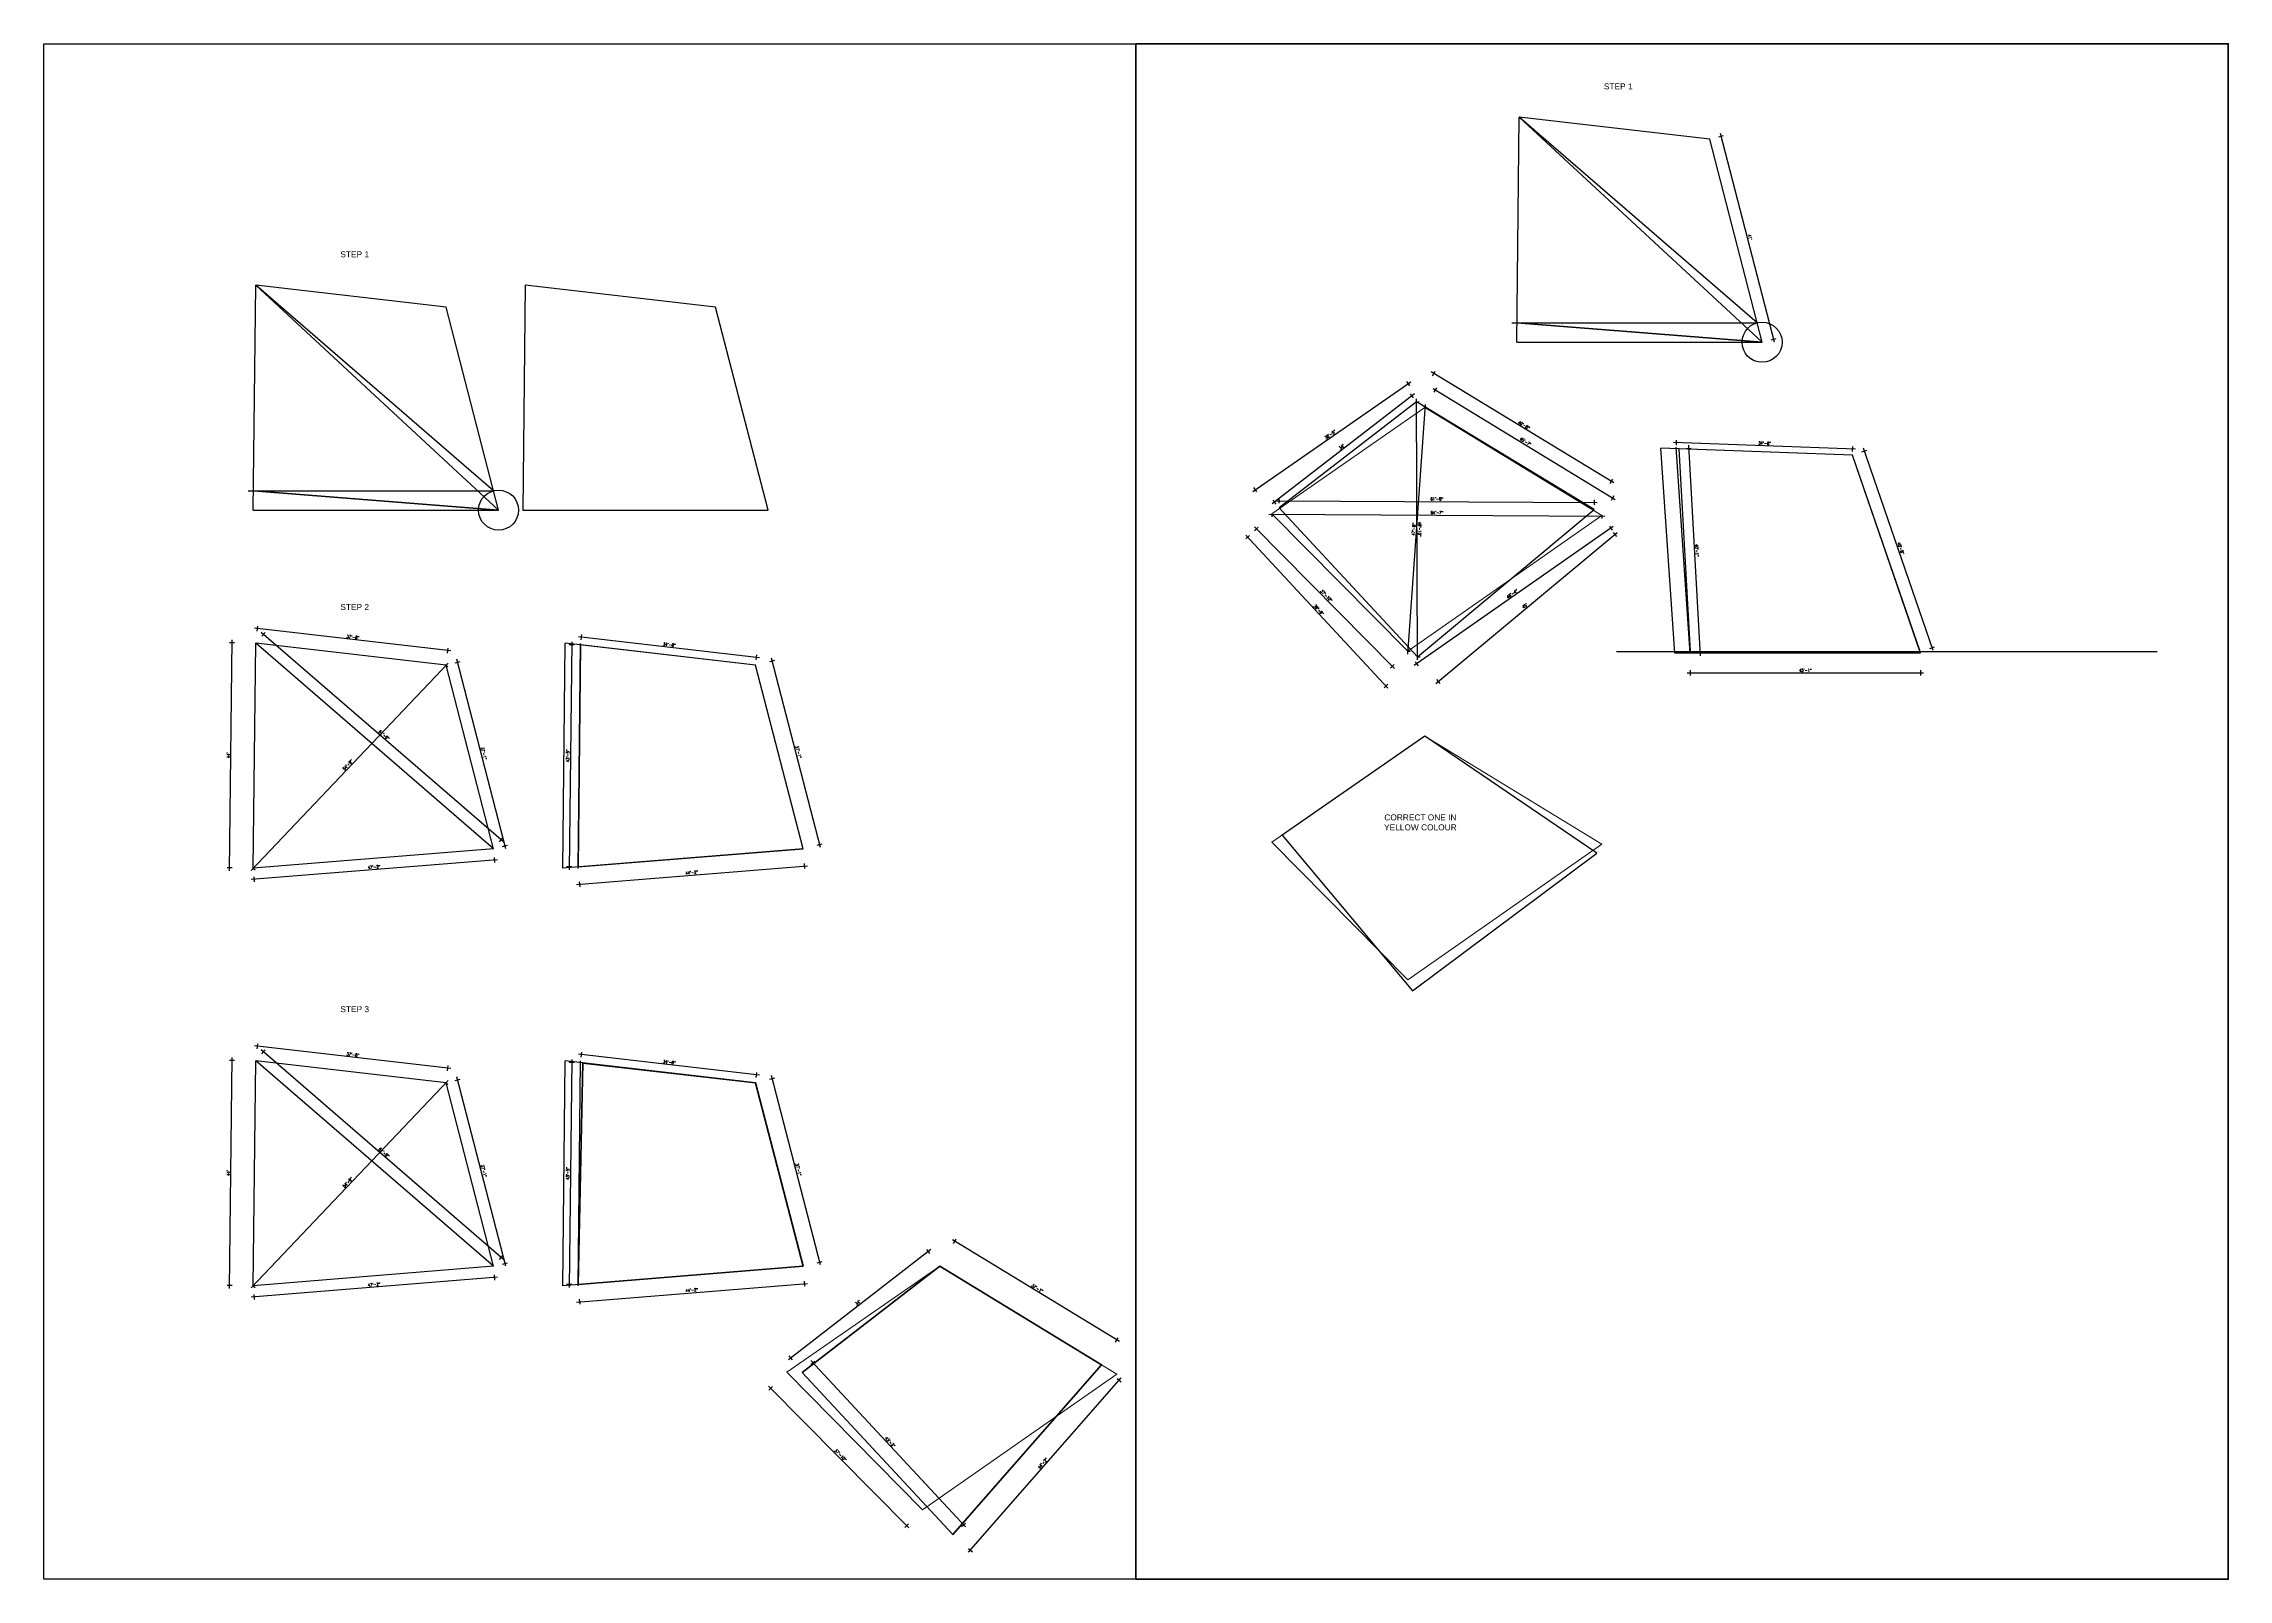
# Model space of a CAD drawing. Header units: inches. Extents: x 352731 to 371558, y -52658 to -39161.
# Drawn here: x 352731 to 357860, y -47954 to -44350 of the extents above; entities that cross this region are included whole.
import ezdxf

# ---------------------------------------------------------------- set-up
doc = ezdxf.new("R2010")
doc.units = ezdxf.units.IN
doc.header["$LTSCALE"] = 2
doc.header["$MEASUREMENT"] = 0
doc.header["$PDMODE"] = 34
doc.layers.get('0').update_dxf_attribs({"linetype": 'CONTINUOUS'})
doc.layers.get('DEFPOINTS').update_dxf_attribs({"color": 141, "linetype": 'CONTINUOUS'})
doc.layers.add('DIM_LINE', color=173, linetype='CONTINUOUS', lineweight=20)
doc.layers.add('door', color=20, linetype='CONTINUOUS', lineweight=35)
doc.styles.add('ROMANS', font='Romans.shx', dxfattribs={"width": 0.8})
doc.styles.get("Standard").update_dxf_attribs({"font": 'ARIALN.TTF'})
doc.dimstyles.new('8 SCALE', dxfattribs={"dimscale": 0, "dimtxt": 7, "dimasz": 6, "dimexe": 6, "dimexo": 2, "dimgap": 2, "dimtad": 1, "dimdec": 0, "dimzin": 0, "dimdsep": 46, "dimlunit": 4, "dimtxsty": 'ROMANS', "dimblk": 'DOTSMALL', "dimcen": 0, "dimdle": 7, "dimclrd": 8, "dimclre": 8, "dimclrt": 3, "dimadec": 0, "dimazin": 0, "dimtfac": 1, "dimtdec": 0, "dimtofl": 0, "dimtmove": 2, "dimatfit": 3, "dimfxl": 6, "dimfxlon": 1, "dimtolj": 1, "dimtzin": 0, "dimarcsym": 0})

# ---------------------------------------------------------------- blocks, each defined once
blk = doc.blocks.new('_DOTSMALL')
at = {"color": 0, "linetype": 'ByBlock', "const_width": 0.5}
blk.add_lwpolyline([(-0.0625, 0, 1), (0.0625, 0, 1)], format="xyb", close=True, dxfattribs=at)
blk = doc.blocks.new('*D484')
at = {"color": 8, "lineweight": -2, "ltscale": 0.5, "transparency": 16777216}
for p, q in [((354761.6, -47833), (354432.6, -47500.5)), ((354441.8, -47501.2), (354433.2, -47509.7)), ((354760.9, -47823.8), (354752.4, -47832.2))]:
    blk.add_line(p, q, dxfattribs=at)
at = {"layer": 'DEFPOINTS', "color": 0, "ltscale": 0.5, "transparency": 16777216}
for p in [(354475.2, -47468.1), (354437.5, -47505.4), (354794.3, -47790.7)]:
    blk.add_point(p, dxfattribs=at)
at = {"color": 8, "lineweight": -2, "ltscale": 0.5, "transparency": 16777216, "xscale": 6, "yscale": 6, "zscale": 6}
for p, rotation in [((354437.5, -47505.4), 134.6952556838377), ((354756.6, -47828), 314.6952556838377)]:
    blk.add_blockref('_DOTSMALL', p, dxfattribs=dict(at, rotation=rotation))
at = {"color": 3, "ltscale": 0.5, "transparency": 16777216, "insert": (354601.5, -47662.4), "char_height": 7, "attachment_point": 5, "rotation": 314.6953, "style": 'ROMANS'}
blk.add_mtext('\\A1;37\'-10"', dxfattribs=at)
blk = doc.blocks.new('*D485')
at = {"color": 8, "lineweight": -2, "ltscale": 0.5, "transparency": 16777216}
for p, q in [((354531.7, -47440.6), (354895.1, -47831.1)), ((354532.1, -47449.9), (354540.9, -47441.7)), ((354885.9, -47830.1), (354894.7, -47821.9))]:
    blk.add_line(p, q, dxfattribs=at)
at = {"layer": 'DEFPOINTS', "color": 0, "ltscale": 0.5, "transparency": 16777216}
for p in [(354511.7, -47468.9), (354865.4, -47849.1), (354890.3, -47826)]:
    blk.add_point(p, dxfattribs=at)
at = {"color": 8, "lineweight": -2, "ltscale": 0.5, "transparency": 16777216, "xscale": 6, "yscale": 6, "zscale": 6}
for p, rotation in [((354536.5, -47445.8), 132.9342225676863), ((354890.3, -47826), 312.9342225676863)]:
    blk.add_blockref('_DOTSMALL', p, dxfattribs=dict(at, rotation=rotation))
at = {"color": 3, "ltscale": 0.5, "transparency": 16777216, "insert": (354717.9, -47631.7), "char_height": 7, "attachment_point": 5, "rotation": 312.9342, "style": 'ROMANS'}
blk.add_mtext('\\A1;43\'-3"', dxfattribs=at)
blk = doc.blocks.new('*D486')
at = {"color": 8, "lineweight": -2, "ltscale": 0.5, "transparency": 16777216}
for p, q in [((354902, -47890.5), (355260.4, -47481.3)), ((355251.2, -47482.6), (355260.3, -47490.5)), ((354902.1, -47881.3), (354911.1, -47889.2))]:
    blk.add_line(p, q, dxfattribs=at)
at = {"layer": 'DEFPOINTS', "color": 0, "ltscale": 0.5, "transparency": 16777216}
for p in [(355214.6, -47450.5), (355255.7, -47486.6), (354865.4, -47849.1)]:
    blk.add_point(p, dxfattribs=at)
at = {"color": 8, "lineweight": -2, "ltscale": 0.5, "transparency": 16777216, "xscale": 6, "yscale": 6, "zscale": 6}
for p, rotation in [((355255.7, -47486.6), 48.78912819966455), ((354906.6, -47885.2), 228.7891281996646)]:
    blk.add_blockref('_DOTSMALL', p, dxfattribs=dict(at, rotation=rotation))
at = {"color": 3, "ltscale": 0.5, "transparency": 16777216, "insert": (355076.5, -47681.8), "char_height": 7, "attachment_point": 5, "rotation": 48.7891, "style": 'ROMANS'}
blk.add_mtext('\\A1;44\'-2"', dxfattribs=at)
blk = doc.blocks.new('*D487')
at = {"color": 8, "lineweight": -2, "ltscale": 0.5, "transparency": 16777216}
for p, q in [((355256.2, -47395.6), (354864.1, -47156.9)), ((354867, -47165.7), (354873.2, -47155.4)), ((355247.1, -47397.1), (355253.3, -47386.9))]:
    blk.add_line(p, q, dxfattribs=at)
at = {"layer": 'DEFPOINTS', "color": 0, "ltscale": 0.5, "transparency": 16777216}
for p in [(354870.1, -47160.6), (354834.5, -47219), (355214.6, -47450.5)]:
    blk.add_point(p, dxfattribs=at)
at = {"color": 8, "lineweight": -2, "ltscale": 0.5, "transparency": 16777216, "xscale": 6, "yscale": 6, "zscale": 6}
for p, rotation in [((354870.1, -47160.6), 148.6603279711188), ((355250.2, -47392), 328.6603279711188)]:
    blk.add_blockref('_DOTSMALL', p, dxfattribs=dict(at, rotation=rotation))
at = {"color": 3, "ltscale": 0.5, "transparency": 16777216, "insert": (355063.3, -47271), "char_height": 7, "attachment_point": 5, "rotation": 328.6603, "style": 'ROMANS'}
blk.add_mtext('\\A1;37\'-1"', dxfattribs=at)
blk = doc.blocks.new('*D488')
at = {"color": 8, "lineweight": -2, "ltscale": 0.5, "transparency": 16777216}
for p, q in [((354813.3, -47180.2), (354479.4, -47438.6)), ((354811.4, -47189.2), (354804.1, -47179.7)), ((354488.6, -47439.1), (354481.2, -47429.6))]:
    blk.add_line(p, q, dxfattribs=at)
at = {"layer": 'DEFPOINTS', "color": 0, "ltscale": 0.5, "transparency": 16777216}
for p in [(354834.5, -47219), (354484.9, -47434.3), (354511.7, -47468.9)]:
    blk.add_point(p, dxfattribs=at)
at = {"color": 8, "lineweight": -2, "ltscale": 0.5, "transparency": 16777216, "xscale": 6, "yscale": 6, "zscale": 6}
for p, rotation in [((354807.7, -47184.5), 37.73660045507811), ((354484.9, -47434.3), 217.7366004550781)]:
    blk.add_blockref('_DOTSMALL', p, dxfattribs=dict(at, rotation=rotation))
at = {"color": 3, "ltscale": 0.5, "transparency": 16777216, "insert": (354642.5, -47304.5), "char_height": 7, "attachment_point": 5, "rotation": 37.7366, "style": 'ROMANS'}
blk.add_mtext("\\A1;34'", dxfattribs=at)
blk = doc.blocks.new('*D499')
at = {"color": 8, "lineweight": -2, "ltscale": 0.5, "transparency": 16777216}
for p, q in [((353686.5, -45775.3), (353225.6, -45722.1)), ((353231.8, -45728.9), (353233.2, -45717)), ((353678.8, -45780.5), (353680.2, -45768.6))]:
    blk.add_line(p, q, dxfattribs=at)
at = {"layer": 'DEFPOINTS', "color": 0, "ltscale": 0.5, "transparency": 16777216}
for p in [(353232.5, -45722.9), (353228.6, -45757.1), (353675.6, -45808.7)]:
    blk.add_point(p, dxfattribs=at)
at = {"color": 8, "lineweight": -2, "ltscale": 0.5, "transparency": 16777216, "xscale": 6, "yscale": 6, "zscale": 6}
for p, rotation in [((353232.5, -45722.9), 173.4156412186379), ((353679.5, -45774.5), 353.4156412186379)]:
    blk.add_blockref('_DOTSMALL', p, dxfattribs=dict(at, rotation=rotation))
at = {"color": 3, "ltscale": 0.5, "transparency": 16777216, "insert": (353456.7, -45742.6), "char_height": 7, "attachment_point": 5, "rotation": 353.4156, "style": 'ROMANS'}
blk.add_mtext('\\A1;37\'-6"', dxfattribs=at)
blk = doc.blocks.new('*D500')
at = {"color": 8, "lineweight": -2, "ltscale": 0.5, "transparency": 16777216}
for p, q in [((353696.6, -45803.2), (353708.2, -45800.2)), ((353815.5, -46239.4), (353700.7, -45794.9)), ((353807.9, -46234.1), (353819.5, -46231.1))]:
    blk.add_line(p, q, dxfattribs=at)
at = {"layer": 'DEFPOINTS', "color": 0, "ltscale": 0.5, "transparency": 16777216}
for p in [(353702.4, -45801.7), (353675.6, -45808.7), (353786.9, -46239.5)]:
    blk.add_point(p, dxfattribs=at)
at = {"color": 8, "lineweight": -2, "ltscale": 0.5, "transparency": 16777216, "xscale": 6, "yscale": 6, "zscale": 6}
for p, rotation in [((353702.4, -45801.7), 104.482138585315), ((353813.7, -46232.6), 284.4821385853149)]:
    blk.add_blockref('_DOTSMALL', p, dxfattribs=dict(at, rotation=rotation))
at = {"color": 3, "ltscale": 0.5, "transparency": 16777216, "insert": (353764, -46015.6), "char_height": 7, "attachment_point": 5, "rotation": 284.4821, "style": 'ROMANS'}
blk.add_mtext('\\A1;37\'-1"', dxfattribs=at)
blk = doc.blocks.new('*D501')
at = {"color": 8, "lineweight": -2, "ltscale": 0.5, "transparency": 16777216}
for p, q in [((353788.5, -46259.8), (353789.5, -46271.7)), ((353796, -46265.2), (353217.8, -46311.8)), ((353224.3, -46305.3), (353225.2, -46317.2))]:
    blk.add_line(p, q, dxfattribs=at)
at = {"layer": 'DEFPOINTS', "color": 0, "ltscale": 0.5, "transparency": 16777216}
for p in [(353786.9, -46239.5), (353222.6, -46285), (353224.8, -46311.2)]:
    blk.add_point(p, dxfattribs=at)
at = {"color": 8, "lineweight": -2, "ltscale": 0.5, "transparency": 16777216, "xscale": 6, "yscale": 6, "zscale": 6}
for p, rotation in [((353224.8, -46311.2), 184.6109388138577), ((353789, -46265.7), 4.61093881385768)]:
    blk.add_blockref('_DOTSMALL', p, dxfattribs=dict(at, rotation=rotation))
at = {"color": 3, "ltscale": 0.5, "transparency": 16777216, "insert": (353506.4, -46282.3), "char_height": 7, "attachment_point": 5, "rotation": 4.6109, "style": 'ROMANS'}
blk.add_mtext('\\A1;47\'-2"', dxfattribs=at)
blk = doc.blocks.new('*D502')
at = {"color": 8, "lineweight": -2, "ltscale": 0.5, "transparency": 16777216}
for p, q in [((353167, -46291.4), (353173.1, -45749.4)), ((353179, -45756.5), (353167, -45756.4)), ((353173.1, -46284.5), (353161.1, -46284.3))]:
    blk.add_line(p, q, dxfattribs=at)
at = {"layer": 'DEFPOINTS', "color": 0, "ltscale": 0.5, "transparency": 16777216}
for p in [(353173, -45756.4), (353228.6, -45757.1), (353222.6, -46285)]:
    blk.add_point(p, dxfattribs=at)
at = {"color": 8, "lineweight": -2, "ltscale": 0.5, "transparency": 16777216, "xscale": 6, "yscale": 6, "zscale": 6}
for p, rotation in [((353173, -45756.4), 89.35652801203919), ((353167.1, -46284.4), 269.3565280120392)]:
    blk.add_blockref('_DOTSMALL', p, dxfattribs=dict(at, rotation=rotation))
at = {"color": 3, "ltscale": 0.5, "transparency": 16777216, "insert": (353163.9, -46020.3), "char_height": 7, "attachment_point": 5, "rotation": 89.3565, "style": 'ROMANS'}
blk.add_mtext("\\A1;44'", dxfattribs=at)
blk = doc.blocks.new('*D503')
at = {"color": 8, "lineweight": -2, "ltscale": 0.5, "transparency": 16777216}
for p, q in [((353810.2, -46223.2), (353241.3, -45731.6)), ((353242.7, -45740.7), (353250.5, -45731.6)), ((353801, -46223.2), (353808.8, -46214.1))]:
    blk.add_line(p, q, dxfattribs=at)
at = {"layer": 'DEFPOINTS', "color": 0, "ltscale": 0.5, "transparency": 16777216}
for p in [(353246.6, -45736.2), (353228.6, -45757.1), (353786.9, -46239.5)]:
    blk.add_point(p, dxfattribs=at)
at = {"color": 8, "lineweight": -2, "ltscale": 0.5, "transparency": 16777216, "xscale": 6, "yscale": 6, "zscale": 6}
for p, rotation in [((353246.6, -45736.2), 139.1686059417734), ((353804.9, -46218.6), 319.1686059417734)]:
    blk.add_blockref('_DOTSMALL', p, dxfattribs=dict(at, rotation=rotation))
at = {"color": 3, "ltscale": 0.5, "transparency": 16777216, "insert": (353529.8, -45972.7), "char_height": 7, "attachment_point": 5, "rotation": 319.1686, "style": 'ROMANS'}
blk.add_mtext('\\A1;61\'-6"', dxfattribs=at)
blk = doc.blocks.new('*D504')
at = {"color": 8, "lineweight": -2, "ltscale": 0.5, "transparency": 16777216}
for p, q in [((353217.8, -46290.1), (353680.4, -45803.6)), ((353675.6, -45808.7), (353679.9, -45812.8)), ((353222.6, -46285), (353227, -46289.2))]:
    blk.add_line(p, q, dxfattribs=at)
at = {"layer": 'DEFPOINTS', "color": 0, "ltscale": 0.5, "transparency": 16777216}
for p in [(353675.6, -45808.7), (353675.6, -45808.7), (353222.6, -46285)]:
    blk.add_point(p, dxfattribs=at)
at = {"color": 8, "lineweight": -2, "ltscale": 0.5, "transparency": 16777216, "xscale": 6, "yscale": 6, "zscale": 6}
for p, rotation in [((353675.6, -45808.7), 46.44271041382918), ((353222.6, -46285), 226.4427104138292)]:
    blk.add_blockref('_DOTSMALL', p, dxfattribs=dict(at, rotation=rotation))
at = {"color": 3, "ltscale": 0.5, "transparency": 16777216, "insert": (353444.6, -46042.6), "char_height": 7, "attachment_point": 5, "rotation": 46.4427, "style": 'ROMANS'}
blk.add_mtext('\\A1;54\'-9"', dxfattribs=at)
blk = doc.blocks.new('*D505')
at = {"color": 8, "lineweight": -2, "ltscale": 0.5, "transparency": 16777216}
for p, q in [((353981.6, -46323.3), (354523.8, -46279.6)), ((354516.3, -46274.1), (354517.3, -46286.1)), ((353988.1, -46316.7), (353989.1, -46328.7))]:
    blk.add_line(p, q, dxfattribs=at)
at = {"layer": 'DEFPOINTS', "color": 0, "ltscale": 0.5, "transparency": 16777216}
for p in [(354513.5, -46239.5), (353985.3, -46282.1), (354516.8, -46280.1)]:
    blk.add_point(p, dxfattribs=at)
at = {"color": 8, "lineweight": -2, "ltscale": 0.5, "transparency": 16777216, "xscale": 6, "yscale": 6, "zscale": 6}
for p, rotation in [((354516.8, -46280.1), 4.61093881385841), ((353988.6, -46322.7), 184.6109388138584)]:
    blk.add_blockref('_DOTSMALL', p, dxfattribs=dict(at, rotation=rotation))
at = {"color": 3, "ltscale": 0.5, "transparency": 16777216, "insert": (354252.2, -46295.3), "char_height": 7, "attachment_point": 5, "rotation": 4.6109, "style": 'ROMANS'}
blk.add_mtext('\\A1;44\'-2"', dxfattribs=at)
blk = doc.blocks.new('*D506')
at = {"color": 8, "lineweight": -2, "ltscale": 0.5, "transparency": 16777216}
for p, q in [((354435.4, -45800.1), (354447, -45797.1)), ((354554.3, -46236.2), (354439.5, -45791.8)), ((354546.7, -46230.9), (354558.3, -46227.9))]:
    blk.add_line(p, q, dxfattribs=at)
at = {"layer": 'DEFPOINTS', "color": 0, "ltscale": 0.5, "transparency": 16777216}
for p in [(354441.2, -45798.6), (354402.2, -45808.7), (354513.5, -46239.5)]:
    blk.add_point(p, dxfattribs=at)
at = {"color": 8, "lineweight": -2, "ltscale": 0.5, "transparency": 16777216, "xscale": 6, "yscale": 6, "zscale": 6}
for p, rotation in [((354441.2, -45798.6), 104.4821385853159), ((354552.5, -46229.4), 284.4821385853159)]:
    blk.add_blockref('_DOTSMALL', p, dxfattribs=dict(at, rotation=rotation))
at = {"color": 3, "ltscale": 0.5, "transparency": 16777216, "insert": (354502.8, -46012.5), "char_height": 7, "attachment_point": 5, "rotation": 284.4821, "style": 'ROMANS'}
blk.add_mtext('\\A1;37\'-1"', dxfattribs=at)
blk = doc.blocks.new('*D507')
at = {"color": 8, "lineweight": -2, "ltscale": 0.5, "transparency": 16777216}
for p, q in [((354411.3, -45791.1), (353986.3, -45742)), ((353992.6, -45748.8), (353994, -45736.9)), ((354403.7, -45796.2), (354405.1, -45784.3))]:
    blk.add_line(p, q, dxfattribs=at)
at = {"layer": 'DEFPOINTS', "color": 0, "ltscale": 0.5, "transparency": 16777216}
for p in [(353993.3, -45742.8), (353991.2, -45761.2), (354402.2, -45808.7)]:
    blk.add_point(p, dxfattribs=at)
at = {"color": 8, "lineweight": -2, "ltscale": 0.5, "transparency": 16777216, "xscale": 6, "yscale": 6, "zscale": 6}
for p, rotation in [((353993.3, -45742.8), 173.4156412186381), ((354404.4, -45790.3), 353.4156412186381)]:
    blk.add_blockref('_DOTSMALL', p, dxfattribs=dict(at, rotation=rotation))
at = {"color": 3, "ltscale": 0.5, "transparency": 16777216, "insert": (354199.5, -45760.4), "char_height": 7, "attachment_point": 5, "rotation": 353.4156, "style": 'ROMANS'}
blk.add_mtext('\\A1;34\'-6"', dxfattribs=at)
blk = doc.blocks.new('*D508')
at = {"color": 8, "lineweight": -2, "ltscale": 0.5, "transparency": 16777216}
for p, q in [((353976.2, -45761), (353964.2, -45760.9)), ((353970.3, -45754), (353964.3, -46288.9)), ((353970.4, -46281.9), (353958.4, -46281.8))]:
    blk.add_line(p, q, dxfattribs=at)
at = {"layer": 'DEFPOINTS', "color": 0, "ltscale": 0.5, "transparency": 16777216}
for p in [(353991.2, -45761.2), (353964.4, -46281.9), (353985.3, -46282.1)]:
    blk.add_point(p, dxfattribs=at)
at = {"color": 8, "lineweight": -2, "ltscale": 0.5, "transparency": 16777216, "xscale": 6, "yscale": 6, "zscale": 6}
for p, rotation in [((353970.2, -45761), 89.35652801204442), ((353964.4, -46281.9), 269.3565280120444)]:
    blk.add_blockref('_DOTSMALL', p, dxfattribs=dict(at, rotation=rotation))
at = {"color": 3, "ltscale": 0.5, "transparency": 16777216, "insert": (353961.1, -46021.4), "char_height": 7, "attachment_point": 5, "rotation": 89.3565, "style": 'ROMANS'}
blk.add_mtext('\\A1;43\'-5"', dxfattribs=at)
blk = doc.blocks.new('*D489')
at = {"color": 8, "lineweight": -2, "ltscale": 0.5, "transparency": 16777216}
for p, q in [((353686.5, -46755.2), (353225.6, -46702)), ((353231.8, -46708.8), (353233.2, -46696.9)), ((353678.8, -46760.4), (353680.2, -46748.5))]:
    blk.add_line(p, q, dxfattribs=at)
at = {"layer": 'DEFPOINTS', "color": 0, "ltscale": 0.5, "transparency": 16777216}
for p in [(353232.5, -46702.8), (353228.6, -46737), (353675.6, -46788.6)]:
    blk.add_point(p, dxfattribs=at)
at = {"color": 8, "lineweight": -2, "ltscale": 0.5, "transparency": 16777216, "xscale": 6, "yscale": 6, "zscale": 6}
for p, rotation in [((353232.5, -46702.8), 173.4156412186379), ((353679.5, -46754.4), 353.4156412186379)]:
    blk.add_blockref('_DOTSMALL', p, dxfattribs=dict(at, rotation=rotation))
at = {"color": 3, "ltscale": 0.5, "transparency": 16777216, "insert": (353456.7, -46722.5), "char_height": 7, "attachment_point": 5, "rotation": 353.4156, "style": 'ROMANS'}
blk.add_mtext('\\A1;37\'-6"', dxfattribs=at)
blk = doc.blocks.new('*D490')
at = {"color": 8, "lineweight": -2, "ltscale": 0.5, "transparency": 16777216}
for p, q in [((353815.5, -47219.3), (353700.7, -46774.9)), ((353696.6, -46783.1), (353708.2, -46780.1)), ((353807.9, -47214), (353819.5, -47211))]:
    blk.add_line(p, q, dxfattribs=at)
at = {"layer": 'DEFPOINTS', "color": 0, "ltscale": 0.5, "transparency": 16777216}
for p in [(353675.6, -46788.6), (353702.4, -46781.6), (353786.9, -47219.4)]:
    blk.add_point(p, dxfattribs=at)
at = {"color": 8, "lineweight": -2, "ltscale": 0.5, "transparency": 16777216, "xscale": 6, "yscale": 6, "zscale": 6}
for p, rotation in [((353702.4, -46781.6), 104.482138585315), ((353813.7, -47212.5), 284.4821385853149)]:
    blk.add_blockref('_DOTSMALL', p, dxfattribs=dict(at, rotation=rotation))
at = {"color": 3, "ltscale": 0.5, "transparency": 16777216, "insert": (353764, -46995.5), "char_height": 7, "attachment_point": 5, "rotation": 284.4821, "style": 'ROMANS'}
blk.add_mtext('\\A1;37\'-1"', dxfattribs=at)
blk = doc.blocks.new('*D491')
at = {"color": 8, "lineweight": -2, "ltscale": 0.5, "transparency": 16777216}
for p, q in [((353796, -47245.1), (353217.8, -47291.7)), ((353224.3, -47285.2), (353225.2, -47297.1)), ((353788.5, -47239.7), (353789.5, -47251.6))]:
    blk.add_line(p, q, dxfattribs=at)
at = {"layer": 'DEFPOINTS', "color": 0, "ltscale": 0.5, "transparency": 16777216}
for p in [(353786.9, -47219.4), (353222.6, -47264.9), (353224.8, -47291.2)]:
    blk.add_point(p, dxfattribs=at)
at = {"color": 8, "lineweight": -2, "ltscale": 0.5, "transparency": 16777216, "xscale": 6, "yscale": 6, "zscale": 6}
for p, rotation in [((353224.8, -47291.2), 184.6109388138577), ((353789, -47245.7), 4.61093881385768)]:
    blk.add_blockref('_DOTSMALL', p, dxfattribs=dict(at, rotation=rotation))
at = {"color": 3, "ltscale": 0.5, "transparency": 16777216, "insert": (353506.4, -47262.3), "char_height": 7, "attachment_point": 5, "rotation": 4.6109, "style": 'ROMANS'}
blk.add_mtext('\\A1;47\'-2"', dxfattribs=at)
blk = doc.blocks.new('*D492')
at = {"color": 8, "lineweight": -2, "ltscale": 0.5, "transparency": 16777216}
for p, q in [((353167, -47271.3), (353173.1, -46729.3)), ((353179, -46736.4), (353167, -46736.3)), ((353173.1, -47264.4), (353161.1, -47264.2))]:
    blk.add_line(p, q, dxfattribs=at)
at = {"layer": 'DEFPOINTS', "color": 0, "ltscale": 0.5, "transparency": 16777216}
for p in [(353173, -46736.3), (353228.6, -46737), (353222.6, -47264.9)]:
    blk.add_point(p, dxfattribs=at)
at = {"color": 8, "lineweight": -2, "ltscale": 0.5, "transparency": 16777216, "xscale": 6, "yscale": 6, "zscale": 6}
for p, rotation in [((353173, -46736.3), 89.35652801203919), ((353167.1, -47264.3), 269.3565280120392)]:
    blk.add_blockref('_DOTSMALL', p, dxfattribs=dict(at, rotation=rotation))
at = {"color": 3, "ltscale": 0.5, "transparency": 16777216, "insert": (353163.9, -47000.3), "char_height": 7, "attachment_point": 5, "rotation": 89.3565, "style": 'ROMANS'}
blk.add_mtext("\\A1;44'", dxfattribs=at)
blk = doc.blocks.new('*D493')
at = {"color": 8, "lineweight": -2, "ltscale": 0.5, "transparency": 16777216}
for p, q in [((353810.2, -47203.1), (353241.3, -46711.5)), ((353242.7, -46720.6), (353250.5, -46711.6)), ((353801, -47203.1), (353808.8, -47194))]:
    blk.add_line(p, q, dxfattribs=at)
at = {"layer": 'DEFPOINTS', "color": 0, "ltscale": 0.5, "transparency": 16777216}
for p in [(353246.6, -46716.1), (353228.6, -46737), (353786.9, -47219.4)]:
    blk.add_point(p, dxfattribs=at)
at = {"color": 8, "lineweight": -2, "ltscale": 0.5, "transparency": 16777216, "xscale": 6, "yscale": 6, "zscale": 6}
for p, rotation in [((353246.6, -46716.1), 139.1686059417734), ((353804.9, -47198.6), 319.1686059417734)]:
    blk.add_blockref('_DOTSMALL', p, dxfattribs=dict(at, rotation=rotation))
at = {"color": 3, "ltscale": 0.5, "transparency": 16777216, "insert": (353529.8, -46952.7), "char_height": 7, "attachment_point": 5, "rotation": 319.1686, "style": 'ROMANS'}
blk.add_mtext('\\A1;61\'-6"', dxfattribs=at)
blk = doc.blocks.new('*D494')
at = {"color": 8, "lineweight": -2, "ltscale": 0.5, "transparency": 16777216}
for p, q in [((353217.8, -47270), (353680.4, -46783.5)), ((353675.6, -46788.6), (353679.9, -46792.7)), ((353222.6, -47264.9), (353227, -47269.1))]:
    blk.add_line(p, q, dxfattribs=at)
at = {"layer": 'DEFPOINTS', "color": 0, "ltscale": 0.5, "transparency": 16777216}
for p in [(353675.6, -46788.6), (353675.6, -46788.6), (353222.6, -47264.9)]:
    blk.add_point(p, dxfattribs=at)
at = {"color": 8, "lineweight": -2, "ltscale": 0.5, "transparency": 16777216, "xscale": 6, "yscale": 6, "zscale": 6}
for p, rotation in [((353675.6, -46788.6), 46.44271041382918), ((353222.6, -47264.9), 226.4427104138292)]:
    blk.add_blockref('_DOTSMALL', p, dxfattribs=dict(at, rotation=rotation))
at = {"color": 3, "ltscale": 0.5, "transparency": 16777216, "insert": (353444.6, -47022.5), "char_height": 7, "attachment_point": 5, "rotation": 46.4427, "style": 'ROMANS'}
blk.add_mtext('\\A1;54\'-9"', dxfattribs=at)
blk = doc.blocks.new('*D495')
at = {"color": 8, "lineweight": -2, "ltscale": 0.5, "transparency": 16777216}
for p, q in [((353981.6, -47303.2), (354523.8, -47259.5)), ((354516.3, -47254.1), (354517.3, -47266)), ((353988.1, -47296.7), (353989.1, -47308.6))]:
    blk.add_line(p, q, dxfattribs=at)
at = {"layer": 'DEFPOINTS', "color": 0, "ltscale": 0.5, "transparency": 16777216}
for p in [(354513.5, -47219.4), (353985.3, -47262), (354516.8, -47260)]:
    blk.add_point(p, dxfattribs=at)
at = {"color": 8, "lineweight": -2, "ltscale": 0.5, "transparency": 16777216, "xscale": 6, "yscale": 6, "zscale": 6}
for p, rotation in [((354516.8, -47260), 4.61093881385841), ((353988.6, -47302.6), 184.6109388138584)]:
    blk.add_blockref('_DOTSMALL', p, dxfattribs=dict(at, rotation=rotation))
at = {"color": 3, "ltscale": 0.5, "transparency": 16777216, "insert": (354252.2, -47275.2), "char_height": 7, "attachment_point": 5, "rotation": 4.6109, "style": 'ROMANS'}
blk.add_mtext('\\A1;44\'-2"', dxfattribs=at)
blk = doc.blocks.new('*D496')
at = {"color": 8, "lineweight": -2, "ltscale": 0.5, "transparency": 16777216}
for p, q in [((354554.3, -47216.1), (354439.5, -46771.7)), ((354435.4, -46780), (354447, -46777)), ((354546.7, -47210.9), (354558.3, -47207.9))]:
    blk.add_line(p, q, dxfattribs=at)
at = {"layer": 'DEFPOINTS', "color": 0, "ltscale": 0.5, "transparency": 16777216}
for p in [(354402.2, -46788.6), (354441.2, -46778.5), (354513.5, -47219.4)]:
    blk.add_point(p, dxfattribs=at)
at = {"color": 8, "lineweight": -2, "ltscale": 0.5, "transparency": 16777216, "xscale": 6, "yscale": 6, "zscale": 6}
for p, rotation in [((354441.2, -46778.5), 104.4821385853159), ((354552.5, -47209.4), 284.4821385853159)]:
    blk.add_blockref('_DOTSMALL', p, dxfattribs=dict(at, rotation=rotation))
at = {"color": 3, "ltscale": 0.5, "transparency": 16777216, "insert": (354502.8, -46992.4), "char_height": 7, "attachment_point": 5, "rotation": 284.4821, "style": 'ROMANS'}
blk.add_mtext('\\A1;37\'-1"', dxfattribs=at)
blk = doc.blocks.new('*D497')
at = {"color": 8, "lineweight": -2, "ltscale": 0.5, "transparency": 16777216}
for p, q in [((354411.3, -46771), (353986.3, -46721.9)), ((353992.6, -46728.7), (353994, -46716.8)), ((354403.7, -46776.2), (354405.1, -46764.2))]:
    blk.add_line(p, q, dxfattribs=at)
at = {"layer": 'DEFPOINTS', "color": 0, "ltscale": 0.5, "transparency": 16777216}
for p in [(353993.3, -46722.7), (353991.2, -46741.1), (354402.2, -46788.6)]:
    blk.add_point(p, dxfattribs=at)
at = {"color": 8, "lineweight": -2, "ltscale": 0.5, "transparency": 16777216, "xscale": 6, "yscale": 6, "zscale": 6}
for p, rotation in [((353993.3, -46722.7), 173.4156412186381), ((354404.4, -46770.2), 353.4156412186381)]:
    blk.add_blockref('_DOTSMALL', p, dxfattribs=dict(at, rotation=rotation))
at = {"color": 3, "ltscale": 0.5, "transparency": 16777216, "insert": (354199.5, -46740.3), "char_height": 7, "attachment_point": 5, "rotation": 353.4156, "style": 'ROMANS'}
blk.add_mtext('\\A1;34\'-6"', dxfattribs=at)
blk = doc.blocks.new('*D498')
at = {"color": 8, "lineweight": -2, "ltscale": 0.5, "transparency": 16777216}
for p, q in [((353976.2, -46741), (353964.2, -46740.8)), ((353970.3, -46733.9), (353964.3, -47268.8)), ((353970.4, -47261.9), (353958.4, -47261.7))]:
    blk.add_line(p, q, dxfattribs=at)
at = {"layer": 'DEFPOINTS', "color": 0, "ltscale": 0.5, "transparency": 16777216}
for p in [(353991.2, -46741.1), (353964.4, -47261.8), (353985.3, -47262)]:
    blk.add_point(p, dxfattribs=at)
at = {"color": 8, "lineweight": -2, "ltscale": 0.5, "transparency": 16777216, "xscale": 6, "yscale": 6, "zscale": 6}
for p, rotation in [((353970.2, -46740.9), 89.35652801204442), ((353964.4, -47261.8), 269.3565280120444)]:
    blk.add_blockref('_DOTSMALL', p, dxfattribs=dict(at, rotation=rotation))
at = {"color": 3, "ltscale": 0.5, "transparency": 16777216, "insert": (353961.1, -47001.3), "char_height": 7, "attachment_point": 5, "rotation": 89.3565, "style": 'ROMANS'}
blk.add_mtext('\\A1;43\'-5"', dxfattribs=at)
blk = doc.blocks.new('*D509')
at = {"color": 8, "lineweight": -2, "ltscale": 0.5, "transparency": 16777216}
for p, q in [((356984.7, -45301.6), (356557.2, -45286.2)), ((356563.9, -45292.4), (356564.4, -45280.4)), ((356977.5, -45307.3), (356977.9, -45295.3))]:
    blk.add_line(p, q, dxfattribs=at)
at = {"layer": 'DEFPOINTS', "color": 0, "ltscale": 0.5, "transparency": 16777216}
for p in [(356564.1, -45286.4), (356563.6, -45300.7), (356977.2, -45315.6)]:
    blk.add_point(p, dxfattribs=at)
at = {"color": 8, "lineweight": -2, "ltscale": 0.5, "transparency": 16777216, "xscale": 6, "yscale": 6, "zscale": 6}
for p, rotation in [((356564.1, -45286.4), 177.9368792556928), ((356977.7, -45301.3), 357.9368792556928)]:
    blk.add_blockref('_DOTSMALL', p, dxfattribs=dict(at, rotation=rotation))
at = {"color": 3, "ltscale": 0.5, "transparency": 16777216, "insert": (356771.1, -45287.7), "char_height": 7, "attachment_point": 5, "rotation": 357.9369, "style": 'ROMANS'}
blk.add_mtext('\\A1;34\'-6"', dxfattribs=at)
blk = doc.blocks.new('*D513')
at = {"color": 8, "lineweight": -2, "ltscale": 0.5, "transparency": 16777216}
for p, q in [((355569.4, -45401), (355940.2, -45143.9)), ((355937.9, -45152.8), (355931, -45142.9)), ((355578.6, -45401.9), (355571.7, -45392))]:
    blk.add_line(p, q, dxfattribs=at)
at = {"layer": 'DEFPOINTS', "color": 0, "ltscale": 0.5, "transparency": 16777216}
for p in [(355934.4, -45147.9), (355973.4, -45204), (355614.1, -45453.1)]:
    blk.add_point(p, dxfattribs=at)
at = {"color": 8, "lineweight": -2, "ltscale": 0.5, "transparency": 16777216, "xscale": 6, "yscale": 6, "zscale": 6}
for p, rotation in [((355934.4, -45147.9), 34.73412866897982), ((355575.2, -45397), 214.7341286689798)]:
    blk.add_blockref('_DOTSMALL', p, dxfattribs=dict(at, rotation=rotation))
at = {"color": 3, "ltscale": 0.5, "transparency": 16777216, "insert": (355751.3, -45267.4), "char_height": 7, "attachment_point": 5, "rotation": 34.7341, "style": 'ROMANS'}
blk.add_mtext('\\A1;36\'-5"', dxfattribs=at)
blk = doc.blocks.new('*D510')
at = {"color": 8, "lineweight": -2, "ltscale": 0.5, "transparency": 16777216}
for p, q in [((355992.6, -45159), (356420.4, -45419.5)), ((355995.5, -45167.8), (356001.7, -45157.5)), ((356411.3, -45421), (356417.6, -45410.8))]:
    blk.add_line(p, q, dxfattribs=at)
at = {"layer": 'DEFPOINTS', "color": 0, "ltscale": 0.5, "transparency": 16777216}
for p in [(355973.4, -45204), (356414.4, -45415.9), (356389.2, -45457.3)]:
    blk.add_point(p, dxfattribs=at)
at = {"color": 8, "lineweight": -2, "ltscale": 0.5, "transparency": 16777216, "xscale": 6, "yscale": 6, "zscale": 6}
for p, rotation in [((355998.6, -45162.6), 148.6603279711188), ((356414.4, -45415.9), 328.6603279711188)]:
    blk.add_blockref('_DOTSMALL', p, dxfattribs=dict(at, rotation=rotation))
at = {"color": 3, "ltscale": 0.5, "transparency": 16777216, "insert": (356209.7, -45284), "char_height": 7, "attachment_point": 5, "rotation": 328.6603, "style": 'ROMANS'}
blk.add_mtext('\\A1;40\'-7"', dxfattribs=at)
blk = doc.blocks.new('*D511')
at = {"color": 8, "lineweight": -2, "ltscale": 0.5, "transparency": 16777216}
for p, q in [((356415.8, -45483), (355948.3, -45809.5)), ((356406.6, -45482.1), (356413.5, -45492)), ((355950.6, -45800.5), (355957.4, -45810.4))]:
    blk.add_line(p, q, dxfattribs=at)
at = {"layer": 'DEFPOINTS', "color": 0, "ltscale": 0.5, "transparency": 16777216}
for p in [(356389.2, -45457.3), (355933.2, -45775.7), (355954, -45805.5)]:
    blk.add_point(p, dxfattribs=at)
at = {"color": 8, "lineweight": -2, "ltscale": 0.5, "transparency": 16777216, "xscale": 6, "yscale": 6, "zscale": 6}
for p, rotation in [((356410, -45487), 34.92494024248565), ((355954, -45805.5), 214.9249402424856)]:
    blk.add_blockref('_DOTSMALL', p, dxfattribs=dict(at, rotation=rotation))
at = {"color": 3, "ltscale": 0.5, "transparency": 16777216, "insert": (356178.5, -45641.2), "char_height": 7, "attachment_point": 5, "rotation": 34.9249, "style": 'ROMANS'}
blk.add_mtext('\\A1;46\'-4"', dxfattribs=at)
blk = doc.blocks.new('*D512')
at = {"color": 8, "lineweight": -2, "ltscale": 0.5, "transparency": 16777216}
for p, q in [((355902.1, -45816.3), (355573.1, -45483.8)), ((355582.3, -45484.6), (355573.8, -45493)), ((355901.4, -45807.1), (355892.9, -45815.6))]:
    blk.add_line(p, q, dxfattribs=at)
at = {"layer": 'DEFPOINTS', "color": 0, "ltscale": 0.5, "transparency": 16777216}
for p in [(355578, -45488.8), (355614.1, -45453.1), (355933.2, -45775.7)]:
    blk.add_point(p, dxfattribs=at)
at = {"color": 8, "lineweight": -2, "ltscale": 0.5, "transparency": 16777216, "xscale": 6, "yscale": 6, "zscale": 6}
for p, rotation in [((355578, -45488.8), 134.6952556838377), ((355897.2, -45811.4), 314.6952556838377)]:
    blk.add_blockref('_DOTSMALL', p, dxfattribs=dict(at, rotation=rotation))
at = {"color": 3, "ltscale": 0.5, "transparency": 16777216, "insert": (355742, -45645.7), "char_height": 7, "attachment_point": 5, "rotation": 314.6953, "style": 'ROMANS'}
blk.add_mtext('\\A1;37\'-10"', dxfattribs=at)
blk = doc.blocks.new('*D514')
at = {"color": 8, "lineweight": -2, "ltscale": 0.5, "transparency": 16777216}
for p, q in [((356999.7, -45307.8), (357011.1, -45303.9)), ((357166.6, -45773.8), (357003.1, -45299.2)), ((357158.6, -45769.1), (357169.9, -45765.2))]:
    blk.add_line(p, q, dxfattribs=at)
at = {"layer": 'DEFPOINTS', "color": 0, "ltscale": 0.5, "transparency": 16777216}
for p in [(356977.2, -45315.6), (357005.4, -45305.8), (357136.1, -45776.9)]:
    blk.add_point(p, dxfattribs=at)
at = {"color": 8, "lineweight": -2, "ltscale": 0.5, "transparency": 16777216, "xscale": 6, "yscale": 6, "zscale": 6}
for p, rotation in [((357005.4, -45305.8), 109.0033766223744), ((357164.3, -45767.2), 289.0033766223744)]:
    blk.add_blockref('_DOTSMALL', p, dxfattribs=dict(at, rotation=rotation))
at = {"color": 3, "ltscale": 0.5, "transparency": 16777216, "insert": (357090.7, -45534.5), "char_height": 7, "attachment_point": 5, "rotation": 289.0034, "style": 'ROMANS'}
blk.add_mtext('\\A1;40\'-8"', dxfattribs=at)
blk = doc.blocks.new('*D515')
at = {"color": 8, "lineweight": -2, "ltscale": 0.5, "transparency": 16777216}
for p, q in [((356586.8, -45300), (356598.7, -45299.3)), ((356592.4, -45292.6), (356619.5, -45786.5)), ((356613.1, -45779.8), (356625.1, -45779.2))]:
    blk.add_line(p, q, dxfattribs=at)
at = {"layer": 'DEFPOINTS', "color": 0, "ltscale": 0.5, "transparency": 16777216}
for p in [(356569.8, -45300.9), (356596.2, -45780.7), (356619.1, -45779.5)]:
    blk.add_point(p, dxfattribs=at)
at = {"color": 8, "lineweight": -2, "ltscale": 0.5, "transparency": 16777216, "xscale": 6, "yscale": 6, "zscale": 6}
for p, rotation in [((356592.8, -45299.6), 93.1421715519911), ((356619.1, -45779.5), 273.1421715519911)]:
    blk.add_blockref('_DOTSMALL', p, dxfattribs=dict(at, rotation=rotation))
at = {"color": 3, "ltscale": 0.5, "transparency": 16777216, "insert": (356612.1, -45539.2), "char_height": 7, "attachment_point": 5, "rotation": 273.1422, "style": 'ROMANS'}
blk.add_mtext('\\A1;40\'-1"', dxfattribs=at)
blk = doc.blocks.new('*D516')
at = {"color": 8, "lineweight": -2, "ltscale": 0.5, "transparency": 16777216}
for p, q in [((356589.2, -45826.5), (357144.4, -45826.5)), ((356596.2, -45820.5), (356596.2, -45832.5)), ((357137.4, -45820.5), (357137.4, -45832.5))]:
    blk.add_line(p, q, dxfattribs=at)
at = {"layer": 'DEFPOINTS', "color": 0, "ltscale": 0.5, "transparency": 16777216}
for p in [(356596.2, -45780.7), (357137.4, -45780.7), (357137.4, -45826.5)]:
    blk.add_point(p, dxfattribs=at)
at = {"color": 8, "lineweight": -2, "ltscale": 0.5, "transparency": 16777216, "xscale": 6, "yscale": 6, "zscale": 6, "rotation": 180}
blk.add_blockref('_DOTSMALL', (356596.2, -45826.5), dxfattribs=at)
at = {"color": 8, "lineweight": -2, "ltscale": 0.5, "transparency": 16777216, "xscale": 6, "yscale": 6, "zscale": 6}
blk.add_blockref('_DOTSMALL', (357137.4, -45826.5), dxfattribs=at)
at = {"color": 3, "ltscale": 0.5, "transparency": 16777216, "insert": (356866.8, -45820.4), "char_height": 7, "attachment_point": 5, "style": 'ROMANS'}
blk.add_mtext('\\A1;45\'-1"', dxfattribs=at)
blk = doc.blocks.new('*D517')
at = {"color": 8, "lineweight": -2, "ltscale": 0.5, "transparency": 16777216}
for p, q in [((355607.1, -45454.5), (356396.2, -45458.7)), ((355614.1, -45454.6), (355614, -45460.6)), ((356389.2, -45458.7), (356389.2, -45464.7))]:
    blk.add_line(p, q, dxfattribs=at)
at = {"layer": 'DEFPOINTS', "color": 0, "ltscale": 0.5, "transparency": 16777216}
for p in [(355614.1, -45453.1), (356389.2, -45457.3), (356389.2, -45458.7)]:
    blk.add_point(p, dxfattribs=at)
at = {"color": 8, "lineweight": -2, "ltscale": 0.5, "transparency": 16777216, "xscale": 6, "yscale": 6, "zscale": 6}
for p, rotation in [((355614.1, -45454.6), 179.6938870701311), ((356389.2, -45458.7), 359.6938870701312)]:
    blk.add_blockref('_DOTSMALL', p, dxfattribs=dict(at, rotation=rotation))
at = {"color": 3, "ltscale": 0.5, "transparency": 16777216, "insert": (356001.7, -45450.5), "char_height": 7, "attachment_point": 5, "rotation": 359.6939, "style": 'ROMANS'}
blk.add_mtext('\\A1;64\'-7"', dxfattribs=at)
blk = doc.blocks.new('*D518')
at = {"color": 8, "lineweight": -2, "ltscale": 0.5, "transparency": 16777216}
for p, q in [((355624.6, -45422.7), (356378.3, -45426.6)), ((355631.6, -45428.7), (355631.6, -45416.7)), ((356371.3, -45432.5), (356371.3, -45420.5))]:
    blk.add_line(p, q, dxfattribs=at)
at = {"layer": 'DEFPOINTS', "color": 0, "ltscale": 0.5, "transparency": 16777216}
for p in [(355631.5, -45439.7), (356371.3, -45426.5), (356371.2, -45443.5)]:
    blk.add_point(p, dxfattribs=at)
at = {"color": 8, "lineweight": -2, "ltscale": 0.5, "transparency": 16777216, "xscale": 6, "yscale": 6, "zscale": 6}
for p, rotation in [((355631.6, -45422.7), 179.7029651764982), ((356371.3, -45426.5), 359.7029651764981)]:
    blk.add_blockref('_DOTSMALL', p, dxfattribs=dict(at, rotation=rotation))
at = {"color": 3, "ltscale": 0.5, "transparency": 16777216, "insert": (356001.5, -45418.4), "char_height": 7, "attachment_point": 5, "rotation": 359.703, "style": 'ROMANS'}
blk.add_mtext('\\A1;61\'-8"', dxfattribs=at)
blk = doc.blocks.new('*D519')
at = {"color": 8, "lineweight": -2, "ltscale": 0.5, "transparency": 16777216}
for p, q in [((355956, -45795.9), (355954, -45183.5)), ((355954, -45190.5), (355960, -45190.4)), ((355956, -45788.9), (355962, -45788.9))]:
    blk.add_line(p, q, dxfattribs=at)
at = {"layer": 'DEFPOINTS', "color": 0, "ltscale": 0.5, "transparency": 16777216}
for p in [(355954, -45190.5), (355954, -45190.5), (355956, -45788.9)]:
    blk.add_point(p, dxfattribs=at)
at = {"color": 8, "lineweight": -2, "ltscale": 0.5, "transparency": 16777216, "xscale": 6, "yscale": 6, "zscale": 6}
for p, rotation in [((355954, -45190.5), 90.18698528883813), ((355956, -45788.9), 270.1869852888381)]:
    blk.add_blockref('_DOTSMALL', p, dxfattribs=dict(at, rotation=rotation))
at = {"color": 3, "ltscale": 0.5, "transparency": 16777216, "insert": (355961.2, -45489.7), "char_height": 7, "attachment_point": 5, "rotation": 270.187, "style": 'ROMANS'}
blk.add_mtext('\\A1;49\'-10"', dxfattribs=at)
blk = doc.blocks.new('*D520')
at = {"color": 8, "lineweight": -2, "ltscale": 0.5, "transparency": 16777216}
for p, q in [((355973.9, -45197), (355932.7, -45782.7)), ((355973.4, -45204), (355979.4, -45204.5)), ((355933.2, -45775.7), (355939.2, -45776.1))]:
    blk.add_line(p, q, dxfattribs=at)
at = {"layer": 'DEFPOINTS', "color": 0, "ltscale": 0.5, "transparency": 16777216}
for p in [(355973.4, -45204), (355933.2, -45775.7), (355933.2, -45775.7)]:
    blk.add_point(p, dxfattribs=at)
at = {"color": 8, "lineweight": -2, "ltscale": 0.5, "transparency": 16777216, "xscale": 6, "yscale": 6, "zscale": 6}
for p, rotation in [((355973.4, -45204), 85.98254311370063), ((355933.2, -45775.7), 265.9825431137006)]:
    blk.add_blockref('_DOTSMALL', p, dxfattribs=dict(at, rotation=rotation))
at = {"color": 3, "ltscale": 0.5, "transparency": 16777216, "insert": (355947.2, -45489.4), "char_height": 7, "attachment_point": 5, "rotation": 85.9825, "style": 'ROMANS'}
blk.add_mtext('\\A1;47\'-9"', dxfattribs=at)
blk = doc.blocks.new('*D521')
at = {"color": 8, "lineweight": -2, "ltscale": 0.5, "transparency": 16777216}
for p, q in [((356663.3, -44568.9), (356674.9, -44565.9)), ((356793.9, -45050.6), (356667.4, -44560.6)), ((356786.4, -45045.3), (356798, -45042.3))]:
    blk.add_line(p, q, dxfattribs=at)
at = {"layer": 'DEFPOINTS', "color": 0, "ltscale": 0.5, "transparency": 16777216}
for p in [(356669.1, -44567.4), (356642.1, -44574.4), (356765.2, -45050.7)]:
    blk.add_point(p, dxfattribs=at)
at = {"color": 8, "lineweight": -2, "ltscale": 0.5, "transparency": 16777216, "xscale": 6, "yscale": 6, "zscale": 6}
for p, rotation in [((356669.1, -44567.4), 104.4821385853115), ((356792.2, -45043.8), 284.4821385853115)]:
    blk.add_blockref('_DOTSMALL', p, dxfattribs=dict(at, rotation=rotation))
at = {"color": 3, "ltscale": 0.5, "transparency": 16777216, "insert": (356736.6, -44804.1), "char_height": 7, "attachment_point": 5, "rotation": 284.4821, "style": 'ROMANS'}
blk.add_mtext("\\A1;41'", dxfattribs=at)
blk = doc.blocks.new('*D522')
at = {"color": 8, "lineweight": -2, "ltscale": 0.5, "transparency": 16777216}
for p, q in [((355948.8, -45172.2), (355615.2, -45430)), ((355946.9, -45181.3), (355939.6, -45171.8)), ((355624.4, -45430.5), (355617, -45421))]:
    blk.add_line(p, q, dxfattribs=at)
at = {"layer": 'DEFPOINTS', "color": 0, "ltscale": 0.5, "transparency": 16777216}
for p in [(355954, -45190.5), (355620.7, -45425.7), (355631.5, -45439.7)]:
    blk.add_point(p, dxfattribs=at)
at = {"color": 8, "lineweight": -2, "ltscale": 0.5, "transparency": 16777216, "xscale": 6, "yscale": 6, "zscale": 6}
for p, rotation in [((355943.2, -45176.5), 37.69250070999436), ((355620.7, -45425.7), 217.6925007099944)]:
    blk.add_blockref('_DOTSMALL', p, dxfattribs=dict(at, rotation=rotation))
at = {"color": 3, "ltscale": 0.5, "transparency": 16777216, "insert": (355778.2, -45296.2), "char_height": 7, "attachment_point": 5, "rotation": 37.6925, "style": 'ROMANS'}
blk.add_mtext("\\A1;34'", dxfattribs=at)
blk = doc.blocks.new('*D523')
at = {"color": 8, "lineweight": -2, "ltscale": 0.5, "transparency": 16777216}
for p, q in [((356417.4, -45380.8), (355988.3, -45120.5)), ((355991.2, -45129.3), (355997.4, -45119)), ((356408.3, -45382.3), (356414.5, -45372.1))]:
    blk.add_line(p, q, dxfattribs=at)
at = {"layer": 'DEFPOINTS', "color": 0, "ltscale": 0.5, "transparency": 16777216}
for p in [(355994.3, -45124.1), (355954, -45190.5), (356371.2, -45443.5)]:
    blk.add_point(p, dxfattribs=at)
at = {"color": 8, "lineweight": -2, "ltscale": 0.5, "transparency": 16777216, "xscale": 6, "yscale": 6, "zscale": 6}
for p, rotation in [((355994.3, -45124.1), 148.7589980766791), ((356411.4, -45377.2), 328.7589980766791)]:
    blk.add_blockref('_DOTSMALL', p, dxfattribs=dict(at, rotation=rotation))
at = {"color": 3, "ltscale": 0.5, "transparency": 16777216, "insert": (356206, -45245.4), "char_height": 7, "attachment_point": 5, "rotation": 328.759, "style": 'ROMANS'}
blk.add_mtext('\\A1;40\'-8"', dxfattribs=at)
blk = doc.blocks.new('*D524')
at = {"color": 8, "lineweight": -2, "ltscale": 0.5, "transparency": 16777216}
for p, q in [((355999, -45851.5), (356424.9, -45497.2)), ((356415.7, -45497), (356423.4, -45506.3)), ((356000.5, -45842.4), (356008.2, -45851.7))]:
    blk.add_line(p, q, dxfattribs=at)
at = {"layer": 'DEFPOINTS', "color": 0, "ltscale": 0.5, "transparency": 16777216}
for p in [(356371.2, -45443.5), (356419.6, -45501.7), (355956, -45788.9)]:
    blk.add_point(p, dxfattribs=at)
at = {"color": 8, "lineweight": -2, "ltscale": 0.5, "transparency": 16777216, "xscale": 6, "yscale": 6, "zscale": 6}
for p, rotation in [((356419.6, -45501.7), 39.75463367117914), ((356004.3, -45847), 219.7546336711791)]:
    blk.add_blockref('_DOTSMALL', p, dxfattribs=dict(at, rotation=rotation))
at = {"color": 3, "ltscale": 0.5, "transparency": 16777216, "insert": (356208, -45669.6), "char_height": 7, "attachment_point": 5, "rotation": 39.7546, "style": 'ROMANS'}
blk.add_mtext("\\A1;45'", dxfattribs=at)
blk = doc.blocks.new('*D525')
at = {"color": 8, "lineweight": -2, "ltscale": 0.5, "transparency": 16777216}
for p, q in [((355552.8, -45503.3), (355886.8, -45862.7)), ((355562, -45504.3), (355553.2, -45512.5)), ((355886.5, -45853.5), (355877.7, -45861.7))]:
    blk.add_line(p, q, dxfattribs=at)
at = {"layer": 'DEFPOINTS', "color": 0, "ltscale": 0.5, "transparency": 16777216}
for p in [(355631.5, -45439.7), (355956, -45788.9), (355882.1, -45857.6)]:
    blk.add_point(p, dxfattribs=at)
at = {"color": 8, "lineweight": -2, "ltscale": 0.5, "transparency": 16777216, "xscale": 6, "yscale": 6, "zscale": 6}
for p, rotation in [((355557.6, -45508.4), 132.8977930062887), ((355882.1, -45857.6), 312.8977930062887)]:
    blk.add_blockref('_DOTSMALL', p, dxfattribs=dict(at, rotation=rotation))
at = {"color": 3, "ltscale": 0.5, "transparency": 16777216, "insert": (355724.3, -45678.8), "char_height": 7, "attachment_point": 5, "rotation": 312.8978, "style": 'ROMANS'}
blk.add_mtext('\\A1;39\'-9"', dxfattribs=at)

msp = doc.modelspace()

# ---------------------------------------------------------------- linework, layer by layer
at = {"ltscale": 0.5}
for p, q in [((355295.2, -44350.1), (355295.2, -47953.9)), ((356189.2, -45050.7), (356195.1, -44522.8)), ((356195.1, -44522.8), (356765.2, -45050.7)), ((356642.1, -44574.4), (356195.1, -44522.8)), ((356753.4, -45005.2), (356195.1, -44522.8)), ((356765.2, -45050.7), (356642.1, -44574.4)), ((353222.6, -45444.8), (353228.6, -44916.8)), ((353228.6, -44916.8), (353798.6, -45444.8)), ((353675.6, -44968.4), (353228.6, -44916.8)), ((353786.9, -45399.3), (353228.6, -44916.8)), ((353798.6, -45444.8), (353675.6, -44968.4)), ((356177.4, -45005.2), (356753.4, -45005.2)), ((356189.2, -45050.7), (356765.2, -45050.7)), ((356560.1, -45780.7), (356527.5, -45299.4)), ((356977.2, -45315.6), (356527.5, -45299.4)), ((356596.2, -45780.7), (356563.4, -45296.9)), ((357137.4, -45780.7), (356977.2, -45315.6)), ((353210.9, -45399.3), (353786.9, -45399.3)), ((353222.6, -45444.8), (353798.6, -45444.8)), ((353222.6, -46285), (353228.6, -45757.1)), ((353675.6, -45808.7), (353228.6, -45757.1)), ((353786.9, -46239.5), (353228.6, -45757.1)), ((353949.3, -46285), (353955.2, -45757.1)), ((354402.2, -45808.7), (353955.2, -45757.1)), ((353985.3, -46285.4), (353991.2, -45757.5)), ((356423.6, -45776.9), (357692.3, -45776.9)), ((357137.4, -45780.7), (356560.1, -45780.7)), ((353786.9, -46239.5), (353675.6, -45808.7)), ((354513.5, -46239.5), (354402.2, -45808.7)), ((353786.9, -46239.5), (353222.6, -46285)), ((354513.5, -46239.5), (353949.3, -46285)), ((353222.6, -47264.9), (353228.6, -46737)), ((353675.6, -46788.6), (353228.6, -46737)), ((353786.9, -47219.4), (353228.6, -46737)), ((353949.3, -47264.9), (353955.2, -46737)), ((354402.2, -46788.6), (353955.2, -46737)), ((353985.3, -47265.3), (353991.2, -46737.4)), ((353786.9, -47219.4), (353675.6, -46788.6)), ((354513.5, -47219.4), (354402.2, -46788.6)), ((353786.9, -47219.4), (353222.6, -47264.9)), ((354513.5, -47219.4), (353949.3, -47264.9))]:
    msp.add_line(p, q, dxfattribs=at)
for points in [[(352730.7, -44350.1), (357859.7, -44350.1), (357859.7, -47953.9), (352730.7, -47953.9)], [(354308.3, -44968.4), (353861.3, -44916.8), (353855.3, -45444.8), (354431.3, -45444.8)], [(355954, -45190.5), (355631.5, -45439.7), (355956, -45788.9), (356371.2, -45443.5)], [(356977.2, -45315.6), (356569.8, -45300.9), (356596, -45776.9), (357136.1, -45776.9)], [(354402.2, -45808.7), (353991.2, -45761.2), (353985.3, -46282.1), (354513.5, -46239.5)]]:
    msp.add_lwpolyline(points, close=True, dxfattribs=at)
at = {"color": 2, "ltscale": 0.5, "true_color": 0xf1eb1f}
msp.add_lwpolyline([(355973.4, -45975.2), (355638.4, -46207.5), (355944.4, -46573), (356376.9, -46249.5)], close=True, dxfattribs=at)
at = {"ltscale": 0.5}
for centre in [(356765.2, -45050.7), (353798.6, -45444.8)]:
    msp.add_circle(centre, 47, dxfattribs=at)
at = {"layer": 'DIM_LINE'}
for points in [[(355933.2, -45775.7), (355614.1, -45453.1), (355973.4, -45204), (356389.2, -45457.3)], [(355933.2, -46546.9), (355614.1, -46224.3), (355973.4, -45975.2), (356389.2, -46228.5)], [(354794.3, -47790.7), (354475.2, -47468.1), (354834.5, -47219), (355250.4, -47472.3)]]:
    msp.add_lwpolyline(points, close=True, dxfattribs=at)
at = {"layer": 'door', "color": 3, "ltscale": 0.5}
for p, q in [((356765.2, -45050.7), (356189.7, -45005.2)), ((353798.6, -45444.8), (353223.1, -45399.3))]:
    msp.add_line(p, q, dxfattribs=at)
for points in [[(355295.2, -44350.1), (357859.7, -44350.1), (357859.7, -47953.9), (355295.2, -47953.9)], [(354402.2, -46788.6), (353996.6, -46742.8), (353985.3, -47262), (354513.5, -47219.4)], [(354834.5, -47219), (354511.7, -47468.9), (354865.4, -47849.1), (355214.6, -47450.5)]]:
    msp.add_lwpolyline(points, close=True, dxfattribs=at)

# ---------------------------------------------------------------- texts
at = {"color": 7, "linetype": 'ByBlock', "lineweight": 5, "char_height": 14, "width": 235.547, "attachment_point": 5}
for s, insert in [('{\\fArial CE|b0|i0|c0|p34;STEP 1}', (356427.4, -44450.4)), ('{\\fArial CE|b0|i0|c0|p34;STEP 1}', (353460.9, -44844.5)), ('{\\fArial CE|b0|i0|c0|p34;STEP 2}', (353460.9, -45672.3)), ('{\\fArial CE|b0|i0|c0|p34;CORRECT ONE IN YELLOW COLOUR}', (355962.9, -46177.7)), ('{\\fArial CE|b0|i0|c0|p34;STEP 3}', (353460.9, -46616))]:
    msp.add_mtext(s, dxfattribs=dict(at, insert=insert))

# ---------------------------------------------------------------- dimensions: what is measured, and where the dimension line sits
at = {"ltscale": 0.5}
for p1, p2, distance, picture, middle in [((356765.2, -45050.7), (356642.1, -44574.4), -27.9, '*D521', (356736.6, -44804.1)), ((356371.2, -45443.5), (355954, -45190.5), -77.6, '*D523', (356206, -45245.4)), ((355614.1, -45453.1), (355973.4, -45204), 68.3, '*D513', (355751.3, -45267.4)), ((355954, -45190.5), (355631.5, -45439.7), -17.6, '*D522', (355778.2, -45296.2)), ((355956, -45788.9), (355954, -45190.5), 0, '*D519', (355961.2, -45489.7)), ((355973.4, -45204), (356389.2, -45457.3), 48.5, '*D510', (356209.7, -45284)), ((355973.4, -45204), (355933.2, -45775.7), 0, '*D520', (355947.2, -45489.4)), ((356977.2, -45315.6), (356563.6, -45300.7), -14.3, '*D509', (356771.1, -45287.7)), ((356569.8, -45300.9), (356596.2, -45780.7), 23, '*D515', (356612.1, -45539.2)), ((357136.1, -45776.9), (356977.2, -45315.6), -29.8, '*D514', (357090.7, -45534.5)), ((355631.5, -45439.7), (355956, -45788.9), -100.9, '*D525', (355724.3, -45678.8)), ((355631.5, -45439.7), (356371.2, -45443.5), 17, '*D518', (356001.5, -45418.4)), ((355933.2, -45775.7), (355614.1, -45453.1), 50.7, '*D512', (355742, -45645.7)), ((355614.1, -45453.1), (356389.2, -45457.3), -1.4, '*D517', (356001.7, -45450.5)), ((356389.2, -45457.3), (355933.2, -45775.7), 36.3, '*D511', (356178.5, -45641.2)), ((355956, -45788.9), (356371.2, -45443.5), -75.6, '*D524', (356208, -45669.6)), ((353222.6, -46285), (353228.6, -45757.1), 55.5, '*D502', (353163.9, -46020.3)), ((353675.6, -45808.7), (353228.6, -45757.1), -34.3, '*D499', (353456.7, -45742.6)), ((353786.9, -46239.5), (353228.6, -45757.1), -27.6, '*D503', (353529.8, -45972.7)), ((354402.2, -45808.7), (353991.2, -45761.2), -18.5, '*D507', (354199.5, -45760.4)), ((353786.9, -46239.5), (353675.6, -45808.7), -27.7, '*D500', (353764, -46015.6)), ((353991.2, -45761.2), (353985.3, -46282.1), -20.9, '*D508', (353961.1, -46021.4)), ((354513.5, -46239.5), (354402.2, -45808.7), -40.3, '*D506', (354502.8, -46012.5)), ((356596.2, -45780.7), (357137.4, -45780.7), -45.8, '*D516', (356866.8, -45820.4)), ((353222.6, -46285), (353675.6, -45808.7), 0, '*D504', (353444.6, -46042.6)), ((353786.9, -46239.5), (353222.6, -46285), 26.3, '*D501', (353506.4, -46282.3)), ((353985.3, -46282.1), (354513.5, -46239.5), -40.7, '*D505', (354252.2, -46295.3)), ((353675.6, -46788.6), (353228.6, -46737), -34.3, '*D489', (353456.7, -46722.5)), ((353786.9, -47219.4), (353228.6, -46737), -27.6, '*D493', (353529.8, -46952.7)), ((354402.2, -46788.6), (353991.2, -46741.1), -18.5, '*D497', (354199.5, -46740.3)), ((353222.6, -47264.9), (353228.6, -46737), 55.5, '*D492', (353163.9, -47000.3)), ((353786.9, -47219.4), (353675.6, -46788.6), -27.7, '*D490', (353764, -46995.5)), ((353991.2, -46741.1), (353985.3, -47262), -20.9, '*D498', (353961.1, -47001.3)), ((354513.5, -47219.4), (354402.2, -46788.6), -40.3, '*D496', (354502.8, -46992.4)), ((353222.6, -47264.9), (353675.6, -46788.6), 0, '*D494', (353444.6, -47022.5)), ((354834.5, -47219), (354511.7, -47468.9), -43.7, '*D488', (354642.5, -47304.5)), ((355214.6, -47450.5), (354834.5, -47219), -68.5, '*D487', (355063.3, -47271)), ((353786.9, -47219.4), (353222.6, -47264.9), 26.3, '*D491', (353506.4, -47262.3)), ((353985.3, -47262), (354513.5, -47219.4), -40.7, '*D495', (354252.2, -47275.2)), ((354511.7, -47468.9), (354865.4, -47849.1), 33.9, '*D485', (354717.9, -47631.7)), ((354794.3, -47790.7), (354475.2, -47468.1), 53, '*D484', (354601.5, -47662.4)), ((354865.4, -47849.1), (355214.6, -47450.5), -54.7, '*D486', (355076.5, -47681.8))]:
    dim = msp.add_aligned_dim(p1=p1, p2=p2, distance=distance, dimstyle='8 SCALE', override={"dimscale": 1}, dxfattribs=at)
    dim.commit()
    dim.dimension.update_dxf_attribs({"geometry": picture, "text_midpoint": middle})

doc.saveas('drawing.dxf')
